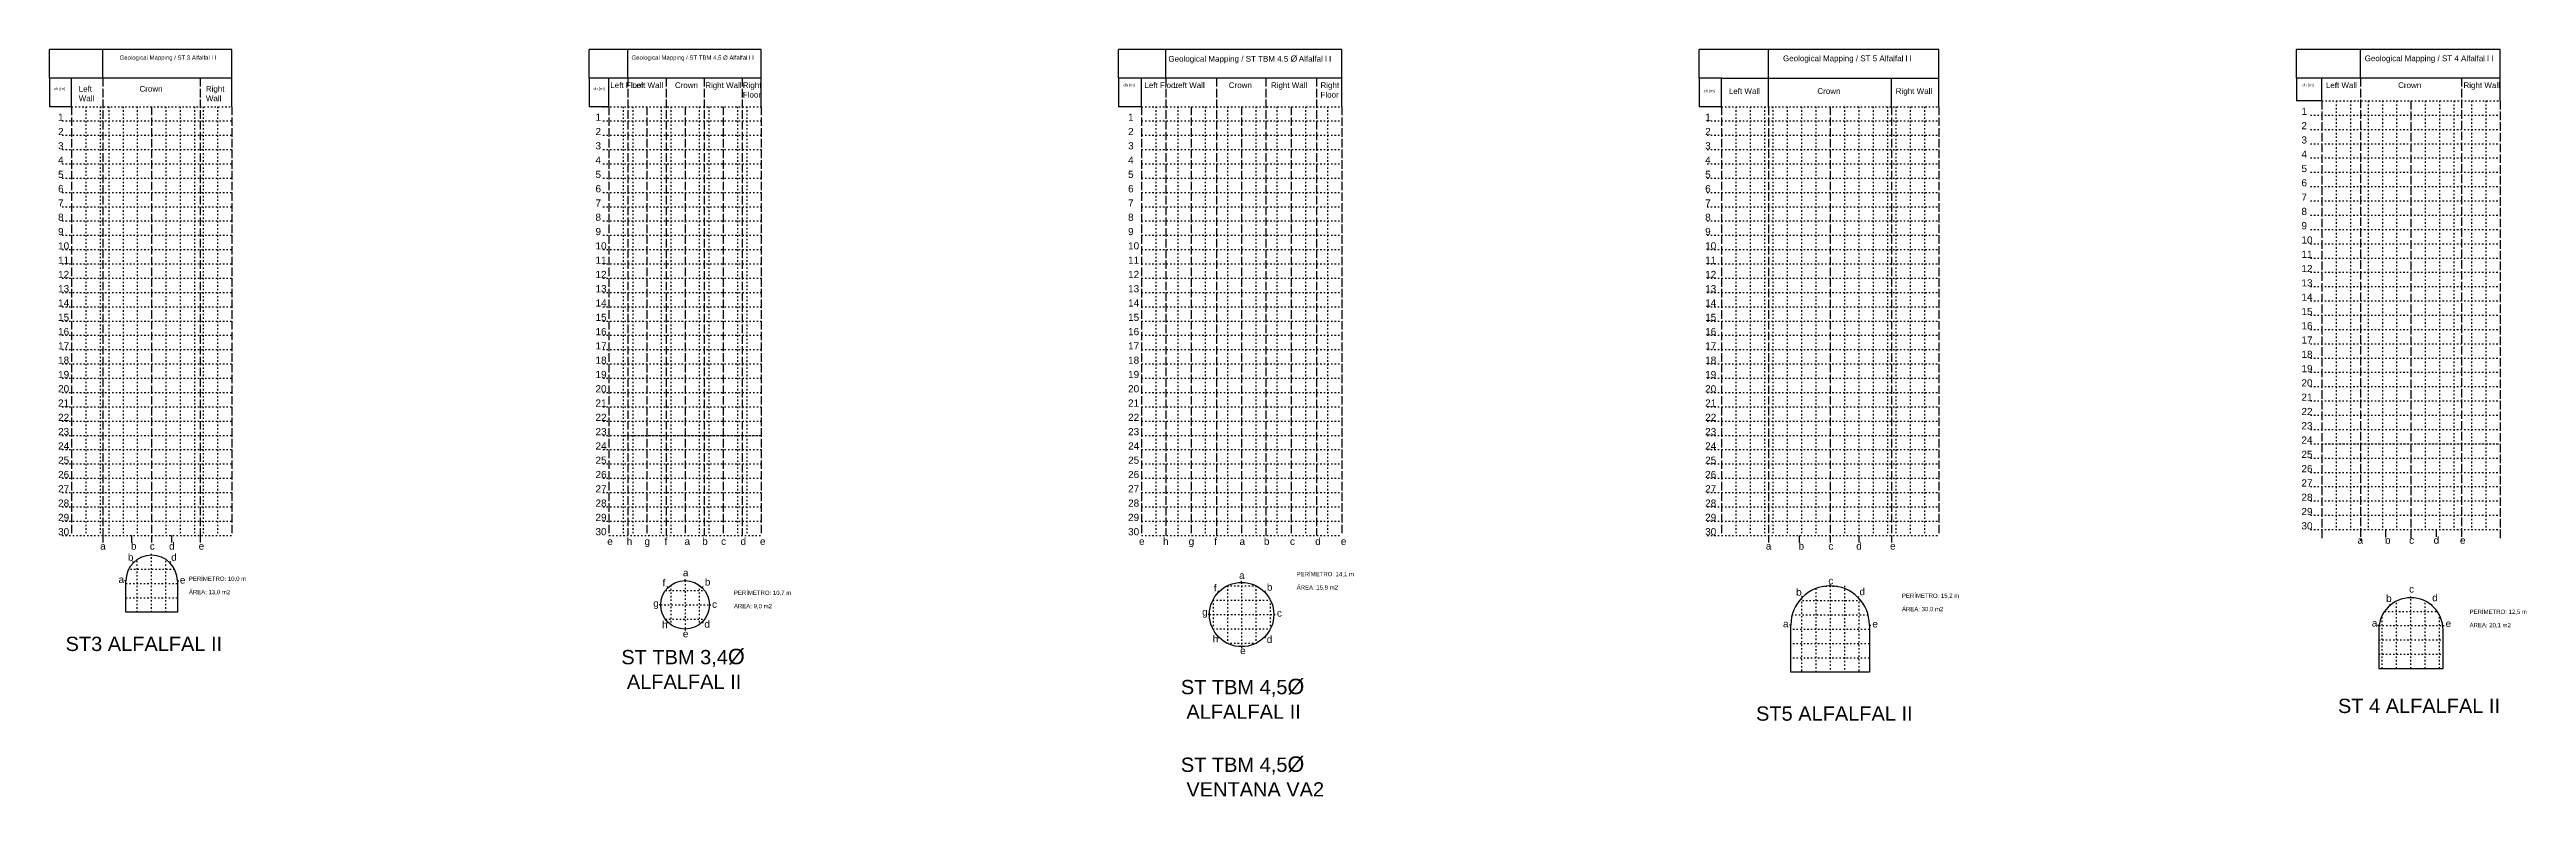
# Model space of a CAD drawing. Header units: millimetres. Extents: x 1328 to 4007, y 1259 to 3007.
# Drawn here: x 1644.6 to 1817.8, y 1454.9 to 1507.1 of the extents above; entities that cross this region are included whole.
import ezdxf

# ---------------------------------------------------------------- set-up
doc = ezdxf.new("R2010")
doc.units = ezdxf.units.MM
doc.linetypes.add('ACAD_ISO02W100', pattern=[15, 12, -3])
doc.linetypes.add('ACAD_ISO07W100', pattern=[3, 0, -3])
doc.styles.get("Standard").update_dxf_attribs({"font": 'arial.ttf'})

msp = doc.modelspace()

# ---------------------------------------------------------------- texts
at = {"ltscale": 0.5, "attachment_point": 1}
for s, width, heights, insert, char_height in [('Geological Mapping / ST 3 Alfalfal l I', 9.173680556588124, [0], (1649.501183715009, 1506.723219716411), 0.3), ('Geological Mapping / ST TBM 4.5 Ø{\\fMS Shell Dlg 2|b0|i0|c0|p0; }Alfalfal l I', 11.59853760696615, [0.8739987170654062], (1685.29946338471, 1506.723219716411), 0.3), ('Geological Mapping / ST TBM 4.5 {\\H1.0833x;Ø\\fMS Shell Dlg 2|b0|i0|c0|p0;\\H0.65385x; }Alfalfal l I', 11.59853760696615, [0.8739987170654062], (1722.841931972116, 1506.723219716411), 0.4), ('Geological Mapping / ST 5 Alfalfal l I', 9.173680556588124, [0], (1765.817951398661, 1506.723219716411), 0.4), ('Geological Mapping / ST 4 Alfalfal l I', 9.173680556588124, [0], (1806.489157601419, 1506.723219716411), 0.4), ('ch (m)', 0.8577753997960826, [0], (1644.907690864822, 1504.502391093323), 0.2), ('Left Wall', 1.898613381332325, [0], (1646.646052650194, 1504.591728705833), 0.4), ('Crown', 2.719535062044088, [0], (1650.89579111115, 1504.591728705833), 0.4), ('Right Wall', 2.384465168945098, [0], (1655.535447235172, 1504.591728705833), 0.4), ('ch (m)', 0.8577753997960826, [0], (1682.643011696888, 1504.502391093323), 0.2), ('Left Floor', 2.268703128520428, [0], (1683.814020239944, 1504.844292198447), 0.4), ('Left Wall', 2.719535062044088, [0], (1685.333170179306, 1504.844292198447), 0.4), ('Crown', 2.719535062044088, [0], (1688.335401583246, 1504.844292198447), 0.4), ('Right Wall', 2.719535062044088, [0], (1690.455841297711, 1504.844292198447), 0.4), ('Right Floor', 2.303386593717732, [0], (1693.082859138546, 1504.844292198447), 0.4), ('ch (m)', 0.8577753997960826, [0], (1719.704811464336, 1504.758980859106), 0.2), ('Left Floor', 2.268703128520428, [0], (1721.162550100941, 1504.844292198447), 0.4), ('Left Wall', 2.719535062044088, [0], (1723.208095541697, 1504.844292198447), 0.4), ('Crown', 2.719535062044088, [0], (1727.063931462874, 1504.844292198447), 0.4), ('Right Wall', 2.719535062044088, [0], (1730.009524276214, 1504.844292198447), 0.4), ('Right Floor', 2.303386593717732, [0], (1733.475929777446, 1504.844292198447), 0.4), ('ch (m)', 0.8577753997960826, [0], (1760.268585736666, 1504.348580859104), 0.2), ('Left Wall', 2.719535062044088, [0], (1762.03006281166, 1504.433892198445), 0.4), ('Crown', 2.719535062044088, [0], (1768.220657460411, 1504.433892198445), 0.4), ('Right Wall', 2.719535062044088, [0], (1773.700910773954, 1504.433892198445), 0.4), ('ch (m)', 0.8577753997960826, [0], (1802.143387684471, 1504.758980859106), 0.2), ('Left Wall', 2.719535062044088, [0], (1803.776595011337, 1504.844292198447), 0.4), ('Crown', 2.719535062044088, [0], (1808.831868613152, 1504.844292198447), 0.4), ('Right Wall', 2.719535062044088, [0], (1813.400488101006, 1504.844292198447), 0.4), ('2', 0.8577753997960826, [0], (1645.201143779245, 1501.652271307141), 0.5), ('1', 0.8577753997960826, [0], (1645.201143779245, 1502.652271307141), 0.5), ('2', 0.8577753997960826, [0], (1682.780121641431, 1501.652271307141), 0.5), ('1', 0.8577753997960826, [0], (1682.780121641431, 1502.652271307141), 0.5), ('2', 0.8577753997960826, [0], (1720.021372904206, 1501.652271307141), 0.5), ('1', 0.8577753997960826, [0], (1720.021372904206, 1502.652271307141), 0.5), ('2', 0.8577753997960826, [0], (1760.37164676543, 1501.652271307141), 0.5), ('1', 0.8577753997960826, [0], (1760.37164676543, 1502.652271307141), 0.5), ('2', 0.8577753997960826, [0], (1802.068152500554, 1502.062671307141), 0.5), ('1', 0.8577753997960826, [0], (1802.068152500554, 1503.062671307141), 0.5), ('3', 0.8577753997960826, [0], (1645.201143779245, 1500.652271307141), 0.5), ('3', 0.8577753997960826, [0], (1682.780121641431, 1500.652271307141), 0.5), ('3', 0.8577753997960826, [0], (1720.021372904206, 1500.652271307141), 0.5), ('3', 0.8577753997960826, [0], (1760.37164676543, 1500.652271307141), 0.5), ('4', 0.8577753997960826, [0], (1802.068152500554, 1500.062671307141), 0.5), ('3', 0.8577753997960826, [0], (1802.068152500554, 1501.062671307141), 0.5), ('4', 0.8577753997960826, [0], (1645.201143779245, 1499.652271307141), 0.5), ('5', 0.8577753997960826, [0], (1645.201143779245, 1498.652271307141), 0.5), ('4', 0.8577753997960826, [0], (1682.780121641431, 1499.652271307141), 0.5), ('5', 0.8577753997960826, [0], (1682.780121641431, 1498.652271307141), 0.5), ('4', 0.8577753997960826, [0], (1720.021372904206, 1499.652271307141), 0.5), ('5', 0.8577753997960826, [0], (1720.021372904206, 1498.652271307141), 0.5), ('4', 0.8577753997960826, [0], (1760.37164676543, 1499.652271307141), 0.5), ('5', 0.8577753997960826, [0], (1760.37164676543, 1498.652271307141), 0.5), ('5', 0.8577753997960826, [0], (1802.068152500554, 1499.062671307141), 0.5), ('6', 0.8577753997960826, [0], (1645.201143779245, 1497.652271307141), 0.5), ('7', 0.8577753997960826, [0], (1645.201143779245, 1496.652271307141), 0.5), ('6', 0.8577753997960826, [0], (1682.780121641431, 1497.652271307141), 0.5), ('7', 0.8577753997960826, [0], (1682.780121641431, 1496.652271307141), 0.5), ('6', 0.8577753997960826, [0], (1720.021372904206, 1497.652271307141), 0.5), ('7', 0.8577753997960826, [0], (1720.021372904206, 1496.652271307141), 0.5), ('6', 0.8577753997960826, [0], (1760.37164676543, 1497.652271307141), 0.5), ('7', 0.8577753997960826, [0], (1760.37164676543, 1496.652271307141), 0.5), ('6', 0.8577753997960826, [0], (1802.068152500554, 1498.062671307141), 0.5), ('7', 0.8577753997960826, [0], (1802.068152500554, 1497.062671307141), 0.5), ('8', 0.8577753997960826, [0], (1645.201143779245, 1495.652271307141), 0.5), ('8', 0.8577753997960826, [0], (1682.780121641431, 1495.652271307141), 0.5), ('8', 0.8577753997960826, [0], (1720.021372904206, 1495.652271307141), 0.5), ('8', 0.8577753997960826, [0], (1760.37164676543, 1495.652271307141), 0.5), ('8', 0.8577753997960826, [0], (1802.068152500554, 1496.062671307141), 0.5), ('9', 0.8577753997960826, [0], (1802.068152500554, 1495.062671307141), 0.5), ('9', 0.8577753997960826, [0], (1645.201143779245, 1494.652271307141), 0.5), ('10', 0.8577753997960826, [0], (1645.201143779245, 1493.652271307141), 0.5), ('9', 0.8577753997960826, [0], (1682.780121641431, 1494.652271307141), 0.5), ('10', 0.8577753997960826, [0], (1682.780121641431, 1493.652271307141), 0.5), ('9', 0.8577753997960826, [0], (1720.021372904206, 1494.652271307141), 0.5), ('10', 0.8577753997960826, [0], (1720.021372904206, 1493.652271307141), 0.5), ('9', 0.8577753997960826, [0], (1760.37164676543, 1494.652271307141), 0.5), ('10', 0.8577753997960826, [0], (1760.37164676543, 1493.652271307141), 0.5), ('10', 0.8577753997960826, [0], (1802.068152500554, 1494.062671307141), 0.5), ('11', 0.8577753997960826, [0], (1802.068152500554, 1493.062671307141), 0.5), ('11', 0.8577753997960826, [0], (1645.201143779245, 1492.652271307141), 0.5), ('12', 0.8577753997960826, [0], (1645.201143779245, 1491.652271307141), 0.5), ('11', 0.8577753997960826, [0], (1682.780121641431, 1492.652271307141), 0.5), ('12', 0.8577753997960826, [0], (1682.780121641431, 1491.652271307141), 0.5), ('11', 0.8577753997960826, [0], (1720.021372904206, 1492.652271307141), 0.5), ('12', 0.8577753997960826, [0], (1720.021372904206, 1491.652271307141), 0.5), ('11', 0.8577753997960826, [0], (1760.37164676543, 1492.652271307141), 0.5), ('12', 0.8577753997960826, [0], (1760.37164676543, 1491.652271307141), 0.5), ('12', 0.8577753997960826, [0], (1802.068152500554, 1492.062671307141), 0.5), ('13', 0.8577753997960826, [0], (1645.201143779245, 1490.652271307141), 0.5), ('14', 0.8577753997960826, [0], (1645.201143779245, 1489.652271307141), 0.5), ('13', 0.8577753997960826, [0], (1682.780121641431, 1490.652271307141), 0.5), ('14', 0.8577753997960826, [0], (1682.780121641431, 1489.652271307141), 0.5), ('13', 0.8577753997960826, [0], (1720.021372904206, 1490.652271307141), 0.5), ('14', 0.8577753997960826, [0], (1720.021372904206, 1489.652271307141), 0.5), ('13', 0.8577753997960826, [0], (1760.37164676543, 1490.652271307141), 0.5), ('14', 0.8577753997960826, [0], (1760.37164676543, 1489.652271307141), 0.5), ('13', 0.8577753997960826, [0], (1802.068152500554, 1491.062671307141), 0.5), ('14', 0.8577753997960826, [0], (1802.068152500554, 1490.062671307141), 0.5), ('15', 0.8577753997960826, [0], (1645.201143779245, 1488.652271307141), 0.5), ('15', 0.8577753997960826, [0], (1682.780121641431, 1488.652271307141), 0.5), ('15', 0.8577753997960826, [0], (1720.021372904206, 1488.652271307141), 0.5), ('15', 0.8577753997960826, [0], (1760.37164676543, 1488.652271307141), 0.5), ('15', 0.8577753997960826, [0], (1802.068152500554, 1489.062671307141), 0.5), ('16', 0.8577753997960826, [0], (1802.068152500554, 1488.062671307141), 0.5), ('16', 0.8577753997960826, [0], (1645.201143779245, 1487.652271307141), 0.5), ('17', 0.8577753997960826, [0], (1645.201143779245, 1486.652271307141), 0.5), ('16', 0.8577753997960826, [0], (1682.780121641431, 1487.652271307141), 0.5), ('17', 0.8577753997960826, [0], (1682.780121641431, 1486.652271307141), 0.5), ('16', 0.8577753997960826, [0], (1720.021372904206, 1487.652271307141), 0.5), ('17', 0.8577753997960826, [0], (1720.021372904206, 1486.652271307141), 0.5), ('16', 0.8577753997960826, [0], (1760.37164676543, 1487.652271307141), 0.5), ('17', 0.8577753997960826, [0], (1760.37164676543, 1486.652271307141), 0.5), ('17', 0.8577753997960826, [0], (1802.068152500554, 1487.062671307141), 0.5), ('18', 0.8577753997960826, [0], (1802.068152500554, 1486.062671307141), 0.5), ('18', 0.8577753997960826, [0], (1645.201143779245, 1485.652271307141), 0.5), ('19', 0.8577753997960826, [0], (1645.201143779245, 1484.652271307141), 0.5), ('18', 0.8577753997960826, [0], (1682.780121641431, 1485.652271307141), 0.5), ('19', 0.8577753997960826, [0], (1682.780121641431, 1484.652271307141), 0.5), ('18', 0.8577753997960826, [0], (1720.021372904206, 1485.652271307141), 0.5), ('19', 0.8577753997960826, [0], (1720.021372904206, 1484.652271307141), 0.5), ('18', 0.8577753997960826, [0], (1760.37164676543, 1485.652271307141), 0.5), ('19', 0.8577753997960826, [0], (1760.37164676543, 1484.652271307141), 0.5), ('19', 0.8577753997960826, [0], (1802.068152500554, 1485.062671307141), 0.5), ('20', 0.8577753997960826, [0], (1645.201143779245, 1483.652271307141), 0.5), ('21', 0.8577753997960826, [0], (1645.201143779245, 1482.652271307141), 0.5), ('20', 0.8577753997960826, [0], (1682.780121641431, 1483.652271307141), 0.5), ('21', 0.8577753997960826, [0], (1682.780121641431, 1482.652271307141), 0.5), ('20', 0.8577753997960826, [0], (1720.021372904206, 1483.652271307141), 0.5), ('21', 0.8577753997960826, [0], (1720.021372904206, 1482.652271307141), 0.5), ('20', 0.8577753997960826, [0], (1760.37164676543, 1483.652271307141), 0.5), ('21', 0.8577753997960826, [0], (1760.37164676543, 1482.652271307141), 0.5), ('20', 0.8577753997960826, [0], (1802.068152500554, 1484.062671307141), 0.5), ('21', 0.8577753997960826, [0], (1802.068152500554, 1483.062671307141), 0.5), ('22', 0.8577753997960826, [0], (1645.201143779245, 1481.652271307141), 0.5), ('22', 0.8577753997960826, [0], (1682.780121641431, 1481.652271307141), 0.5), ('22', 0.8577753997960826, [0], (1720.021372904206, 1481.652271307141), 0.5), ('22', 0.8577753997960826, [0], (1760.37164676543, 1481.652271307141), 0.5), ('22', 0.8577753997960826, [0], (1802.068152500554, 1482.062671307141), 0.5), ('23', 0.8577753997960826, [0], (1802.068152500554, 1481.062671307141), 0.5), ('23', 0.8577753997960826, [0], (1645.201143779245, 1480.652271307141), 0.5), ('24', 0.8577753997960826, [0], (1645.201143779245, 1479.652271307141), 0.5), ('23', 0.8577753997960826, [0], (1682.780121641431, 1480.652271307141), 0.5), ('24', 0.8577753997960826, [0], (1682.780121641431, 1479.652271307141), 0.5), ('23', 0.8577753997960826, [0], (1720.021372904206, 1480.652271307141), 0.5), ('24', 0.8577753997960826, [0], (1720.021372904206, 1479.652271307141), 0.5), ('23', 0.8577753997960826, [0], (1760.37164676543, 1480.652271307141), 0.5), ('24', 0.8577753997960826, [0], (1760.37164676543, 1479.652271307141), 0.5), ('24', 0.8577753997960826, [0], (1802.068152500554, 1480.062671307141), 0.5), ('25', 0.8577753997960826, [0], (1645.201143779245, 1478.652271307141), 0.5), ('26', 0.8577753997960826, [0], (1645.201143779245, 1477.652271307141), 0.5), ('25', 0.8577753997960826, [0], (1682.780121641431, 1478.652271307141), 0.5), ('26', 0.8577753997960826, [0], (1682.780121641431, 1477.652271307141), 0.5), ('25', 0.8577753997960826, [0], (1720.021372904206, 1478.652271307141), 0.5), ('26', 0.8577753997960826, [0], (1720.021372904206, 1477.652271307141), 0.5), ('25', 0.8577753997960826, [0], (1760.37164676543, 1478.652271307141), 0.5), ('26', 0.8577753997960826, [0], (1760.37164676543, 1477.652271307141), 0.5), ('25', 0.8577753997960826, [0], (1802.068152500554, 1479.062671307141), 0.5), ('26', 0.8577753997960826, [0], (1802.068152500554, 1478.062671307141), 0.5), ('27', 0.8577753997960826, [0], (1645.201143779245, 1476.652271307141), 0.5), ('28', 0.8577753997960826, [0], (1645.201143779245, 1475.652271307141), 0.5), ('27', 0.8577753997960826, [0], (1682.780121641431, 1476.652271307141), 0.5), ('28', 0.8577753997960826, [0], (1682.780121641431, 1475.652271307141), 0.5), ('27', 0.8577753997960826, [0], (1720.021372904206, 1476.652271307141), 0.5), ('28', 0.8577753997960826, [0], (1720.021372904206, 1475.652271307141), 0.5), ('27', 0.8577753997960826, [0], (1760.37164676543, 1476.652271307141), 0.5), ('28', 0.8577753997960826, [0], (1760.37164676543, 1475.652271307141), 0.5), ('27', 0.8577753997960826, [0], (1802.068152500554, 1477.062671307141), 0.5), ('28', 0.8577753997960826, [0], (1802.068152500554, 1476.062671307141), 0.5), ('29', 0.8577753997960826, [0], (1645.201143779245, 1474.652271307141), 0.5), ('29', 0.8577753997960826, [0], (1682.780121641431, 1474.652271307141), 0.5), ('29', 0.8577753997960826, [0], (1720.021372904206, 1474.652271307141), 0.5), ('29', 0.8577753997960826, [0], (1760.37164676543, 1474.652271307141), 0.5), ('30', 0.8577753997960826, [0], (1802.068152500554, 1474.062671307141), 0.5), ('29', 0.8577753997960826, [0], (1802.068152500554, 1475.062671307141), 0.5), ('30', 0.8577753997960826, [0], (1645.201143779245, 1473.652271307141), 0.5), ('a', 0.8577753997960826, [0], (1648.144432570552, 1472.64509108319), 0.5), ('b', 0.8577753997960826, [0], (1650.299128129439, 1472.64509108319), 0.5), ('c', 0.8577753997960826, [0], (1651.618201364269, 1472.64509108319), 0.5), ('d', 0.8577753997960826, [0], (1652.963047978567, 1472.64509108319), 0.5), ('e', 0.8577753997960826, [0], (1655.033211344898, 1472.64509108319), 0.5), ('30', 0.8577753997960826, [0], (1682.780121641431, 1473.652271307141), 0.5), ('e', 0.8577753997960826, [0], (1683.603097296026, 1472.976642287882), 0.5), ('h', 0.8577753997960826, [0], (1684.962117270625, 1472.976642287882), 0.5), ('g', 0.8577753997960826, [0], (1686.204649312983, 1472.976642287882), 0.5), ('f', 0.8577753997960826, [0], (1687.602504499888, 1472.976642287882), 0.5), ('a', 0.8577753997960826, [0], (1689.000350834457, 1472.976642287882), 0.5), ('b', 0.8577753997960826, [0], (1690.242882876814, 1472.976642287882), 0.5), ('c', 0.8577753997960826, [0], (1691.563076491447, 1472.976642287882), 0.5), ('d', 0.8577753997960826, [0], (1692.922105318385, 1472.976642287882), 0.5), ('e', 0.8577753997960826, [0], (1694.281125292985, 1472.976642287882), 0.5), ('30', 0.8577753997960826, [0], (1720.021372904206, 1473.652271307141), 0.5), ('e', 0.8577753997960826, [0], (1720.787950050612, 1472.976642287882), 0.5), ('h', 0.8577753997960826, [0], (1722.463396891843, 1472.976642287882), 0.5), ('g', 0.8577753997960826, [0], (1724.256420503046, 1472.976642287882), 0.5), ('f', 0.8577753997960826, [0], (1726.049452966585, 1472.976642287882), 0.5), ('a', 0.8577753997960826, [0], (1727.813077959125, 1472.976642287882), 0.5), ('b', 0.8577753997960826, [0], (1729.517923419019, 1472.976642287882), 0.5), ('c', 0.8577753997960826, [0], (1731.340345648882, 1472.976642287882), 0.5), ('d', 0.8577753997960826, [0], (1733.10397064142, 1472.976642287882), 0.5), ('e', 0.8577753997960826, [0], (1734.896994252623, 1472.976642287882), 0.5), ('30', 0.8577753997960826, [0], (1760.37164676543, 1473.652271307141), 0.5), ('a', 0.8577753997960826, [0], (1764.61430992535, 1472.64509108319), 0.5), ('b', 0.8577753997960826, [0], (1766.909005484237, 1472.64509108319), 0.5), ('c', 0.8577753997960826, [0], (1768.988078719066, 1472.64509108319), 0.5), ('d', 0.8577753997960826, [0], (1770.932925333365, 1472.64509108319), 0.5), ('e', 0.8577753997960826, [0], (1773.303088699696, 1472.64509108319), 0.5), ('a', 0.8577753997960826, [0], (1805.99251794477, 1473.05549108319), 0.5), ('b', 0.8577753997960826, [0], (1807.907213503658, 1473.05549108319), 0.5), ('c', 0.8577753997960826, [0], (1809.596286738487, 1473.05549108319), 0.5), ('d', 0.8577753997960826, [0], (1811.311133352785, 1473.05549108319), 0.5), ('e', 0.8577753997960826, [0], (1813.151296719116, 1473.05549108319), 0.5), ('b', 0.8577753997960826, [0], (1650.086727772131, 1471.862777331156), 0.5), ('d', 0.8577753997960826, [0], (1653.109070424879, 1471.862777331156), 0.5), ('a', 0.8577753997960826, [0], (1688.888762489344, 1470.78460090744), 0.5), ('a', 0.8577753997960826, [0], (1727.781134149324, 1470.599677769695), 0.5), ('PERÍMETRO: 14,1 m ', 4.141139605237186, [0], (1731.813853661783, 1470.583114380661), 0.3), ('a', 0.8577753997960826, [0], (1649.432065507184, 1470.311405049829), 0.5), ('e', 0.8577753997960826, [0], (1653.719027243867, 1470.271628426879), 0.5), ('ÁREA: 13,0 m2 ', 4.141139605237186, [0], (1654.3483233211, 1469.325379973008), 0.3), ('PERÍMETRO: 10,0 m ', 4.141139605237186, [0], (1654.3483233211, 1470.257222131652), 0.3), ('f', 0.8577753997960826, [0], (1687.472319590238, 1470.078689090777), 0.5), ('b', 0.8577753997960826, [0], (1690.42885748008, 1470.13441945151), 0.5), ('PERÍMETRO: 10,7 m ', 4.141139605237186, [0], (1692.463397688095, 1469.275152538079), 0.3), ('f', 0.8577753997960826, [0], (1726.017509156786, 1469.7222733137), 0.5), ('b', 0.8577753997960826, [0], (1729.725540266951, 1469.770134527049), 0.5), ('ÁREA: 15,9 m2 ', 4.141139605237186, [0], (1731.813853661783, 1469.651272222017), 0.3), ('b', 0.8577753997960826, [0], (1766.73506131747, 1469.421088619286), 0.5), ('c', 0.8577753997960826, [0], (1768.988078719066, 1470.217885318823), 0.5), ('d', 0.8577753997960826, [0], (1771.164844917131, 1469.459700389329), 0.5), ('PERÍMETRO: 15,2 m ', 4.141139605237186, [0], (1774.137807143185, 1469.071142609904), 0.3), ('b', 0.8577753997960826, [0], (1807.989375204018, 1468.985089699458), 0.5), ('c', 0.8577753997960826, [0], (1809.596286738487, 1469.642375419599), 0.5), ('d', 0.8577753997960826, [0], (1811.212551853389, 1469.034327557152), 0.5), ('g', 0.8577753997960826, [0], (1686.818371774282, 1468.648286236155), 0.5), ('h', 0.8577753997960826, [0], (1687.435603680361, 1467.143581102658), 0.5), ('d', 0.8577753997960826, [0], (1690.392820257152, 1467.182479650828), 0.5), ('c', 0.8577753997960826, [0], (1690.930757465609, 1468.573980305703), 0.5), ('ÁREA: 9,0 m2 ', 4.141139605237186, [0], (1692.463397688095, 1468.343310379435), 0.3), ('g', 0.8577753997960826, [0], (1725.198700186955, 1468.031279352841), 0.5), ('c', 0.8577753997960826, [0], (1730.430000816887, 1467.958779196278), 0.5), ('a', 0.8577753997960826, [0], (1765.816834018206, 1467.213358771829), 0.5), ('e', 0.8577753997960826, [0], (1772.066139463525, 1467.200973918616), 0.5), ('ÁREA: 30,0 m2 ', 4.141139605237186, [0], (1774.137807143185, 1468.139300451261), 0.3), ('a', 0.8577753997960826, [0], (1806.98519984116, 1467.262504246509), 0.5), ('e', 0.8577753997960826, [0], (1812.151306544401, 1467.229676573662), 0.5), ('ÁREA: 20,1 m2 ', 4.141139605237186, [0], (1813.825294496543, 1467.013953950068), 0.3), ('PERÍMETRO: 12,5 m ', 4.141139605237186, [0], (1813.825294496543, 1467.945796108711), 0.3), ('ST3 ALFALFAL II', 10.82975949751381, [0], (1645.728353458454, 1466.05150735777), 1), ('ST TBM 3,4{\\H1.0833x;Ø\\fMS Shell Dlg 2|b0|i0|c0|p0;\\H0.65385x;\\P} ALFALFAL II', 9.336670844913897, [0], (1684.588389364859, 1465.208664091635), 1), ('e', 0.8577753997960826, [0], (1688.887808050943, 1466.511975216447), 0.5), ('h', 0.8577753997960826, [0], (1725.945039255054, 1466.148851493317), 0.5), ('d', 0.8577753997960826, [0], (1729.718076310356, 1466.116809242263), 0.5), ('e', 0.8577753997960826, [0], (1727.853850001703, 1465.335258336877), 0.5), ('ST TBM 4,5{\\H1.0833x;Ø\\fMS Shell Dlg 2|b0|i0|c0|p0;\\H0.65385x;\\P} ALFALFAL II', 9.336670844913897, [0], (1723.713428750819, 1463.111871576685), 1), ('ST5 ALFALFAL II', 10.82975949751381, [0], (1763.933541501278, 1461.176673376153), 1), ('ST 4 ALFALFAL II', 11.30524621516633, [0], (1804.620650024784, 1461.711687158219), 1), ('ST TBM 4,5{\\H1.0833x;Ø\\fMS Shell Dlg 2|b0|i0|c0|p0;\\H0.65385x;\\P} VENTANA VA2', 11.02100677251474, [0], (1723.713428750819, 1457.677321149886), 1)]:
    msp.add_mtext_dynamic_manual_height_columns(s, width=width, gutter_width=12.5, heights=heights, dxfattribs=dict(at, insert=insert, char_height=char_height))

# ---------------------------------------------------------------- linework, layer by layer
at = {"ltscale": 0.5}
for p, q in [((1657.342884236662, 1507.14173138624), (1644.605583305718, 1507.14173138624)), ((1644.605583305718, 1505.14173138624), (1644.605583305718, 1507.14173138624)), ((1648.342884236663, 1505.14173138624), (1648.342884236663, 1507.14173138624)), ((1657.342884236662, 1505.14173138624), (1657.342884236662, 1507.14173138624)), ((1694.361862098849, 1507.14173138624), (1682.342884236663, 1507.14173138624)), ((1682.342884236663, 1505.14173138624), (1682.342884236663, 1507.141731386241)), ((1685.051862098849, 1505.14173138624), (1685.051862098849, 1507.141731386241)), ((1694.361862098849, 1505.14173138624), (1694.361862098849, 1507.14173138624)), ((1734.963113361624, 1507.14173138624), (1719.361862098849, 1507.14173138624)), ((1719.361862098849, 1505.14173138624), (1719.361862098849, 1507.14173138624)), ((1722.653113361624, 1505.14173138624), (1722.653113361624, 1507.14173138624)), ((1734.963113361624, 1505.14173138624), (1734.963113361624, 1507.14173138624)), ((1776.712761591461, 1507.14173138624), (1759.963113361624, 1507.141731386241)), ((1759.963113361624, 1505.14173138624), (1759.963113361624, 1507.14173138624)), ((1764.81276159146, 1505.141731386241), (1764.812761591461, 1507.141731386241)), ((1776.712761591461, 1505.14173138624), (1776.712761591461, 1507.14173138624)), ((1815.960969610881, 1507.14173138624), (1801.712761591461, 1507.14173138624)), ((1801.712761591461, 1505.14173138624), (1801.71276159146, 1507.14173138624)), ((1806.190969610881, 1505.14173138624), (1806.190969610881, 1507.14173138624)), ((1815.960969610881, 1505.14173138624), (1815.960969610881, 1507.14173138624)), ((1646.142884236662, 1505.14173138624), (1644.605583305718, 1505.14173138624)), ((1644.605583305718, 1505.14173138624), (1644.605583305718, 1503.14173138624)), ((1657.342884236662, 1505.14173138624), (1646.142884236662, 1505.14173138624)), ((1646.142884236663, 1503.14173138624), (1646.142884236662, 1505.14173138624)), ((1657.342884236662, 1503.14173138624), (1657.342884236662, 1505.14173138624)), ((1683.721862098849, 1505.14173138624), (1682.342884236663, 1505.14173138624)), ((1682.342884236663, 1505.14173138624), (1682.342884236663, 1503.14173138624)), ((1694.361862098849, 1505.14173138624), (1683.721862098849, 1505.14173138624)), ((1683.721862098849, 1503.14173138624), (1683.721862098849, 1505.14173138624)), ((1694.361862098849, 1503.14173138624), (1694.361862098849, 1505.14173138624)), ((1720.963113361624, 1505.14173138624), (1719.361862098849, 1505.14173138624)), ((1719.361862098849, 1505.14173138624), (1719.361862098849, 1503.14173138624)), ((1734.963113361624, 1505.14173138624), (1720.963113361624, 1505.14173138624)), ((1720.963113361624, 1503.14173138624), (1720.963113361624, 1505.14173138624)), ((1734.963113361624, 1503.14173138624), (1734.963113361624, 1505.14173138624)), ((1761.51276159146, 1505.14173138624), (1759.963113361624, 1505.14173138624)), ((1759.963113361624, 1505.14173138624), (1759.963113361624, 1503.14173138624)), ((1761.51276159146, 1503.14173138624), (1761.51276159146, 1505.14173138624)), ((1761.51276159146, 1505.14173138624), (1776.712761591461, 1505.14173138624)), ((1764.81276159146, 1503.14173138624), (1764.81276159146, 1505.141731386241)), ((1773.41276159146, 1503.14173138624), (1773.41276159146, 1505.141731386241)), ((1776.71276159146, 1503.14173138624), (1776.712761591461, 1505.14173138624)), ((1803.490969610881, 1505.14173138624), (1801.712761591461, 1505.14173138624)), ((1801.712761591461, 1505.14173138624), (1801.712761591461, 1503.55213138624)), ((1815.960969610881, 1505.14173138624), (1803.490969610881, 1505.14173138624)), ((1803.490969610881, 1503.55213138624), (1803.490969610881, 1505.14173138624)), ((1815.960969610881, 1503.55213138624), (1815.960969610881, 1505.14173138624)), ((1803.490969610881, 1503.55213138624), (1801.712761591461, 1503.55213138624)), ((1646.142884236663, 1503.14173138624), (1644.605583305718, 1503.14173138624)), ((1683.721862098849, 1503.14173138624), (1682.342884236662, 1503.14173138624)), ((1720.963113361624, 1503.14173138624), (1719.361862098849, 1503.14173138624)), ((1761.51276159146, 1503.14173138624), (1759.963113361624, 1503.14173138624)), ((1648.342884236663, 1473.14173138624), (1648.342884236663, 1472.64173138624)), ((1650.342884236662, 1473.14173138624), (1650.342884236662, 1472.64173138624)), ((1651.742884236663, 1473.14173138624), (1651.742884236663, 1472.64173138624)), ((1653.142884236663, 1473.14173138624), (1653.142884236663, 1472.64173138624)), ((1655.142884236662, 1473.14173138624), (1655.142884236662, 1472.64173138624)), ((1764.81276159146, 1473.14173138624), (1764.81276159146, 1472.64173138624)), ((1766.95276159146, 1473.14173138624), (1766.95276159146, 1472.64173138624)), ((1769.11276159146, 1473.14173138624), (1769.11276159146, 1472.64173138624)), ((1771.11276159146, 1473.14173138624), (1771.11276159146, 1472.64173138624)), ((1773.41276159146, 1473.14173138624), (1773.41276159146, 1472.64173138624)), ((1806.190969610881, 1473.55213138624), (1806.190969610881, 1473.05213138624)), ((1807.950969610881, 1473.55213138624), (1807.950969610881, 1473.05213138624)), ((1809.720969610881, 1473.55213138624), (1809.720969610881, 1473.05213138624)), ((1811.490969610881, 1473.55213138624), (1811.490969610881, 1473.05213138624)), ((1813.260969610881, 1473.55213138624), (1813.260969610881, 1473.05213138624)), ((1650.477714065019, 1471.238821130876), (1650.407426833261, 1471.309952734624)), ((1651.742884236663, 1471.758452263407), (1651.742884236663, 1471.858452263406)), ((1653.008054408306, 1471.238821130876), (1653.078341640064, 1471.309952734624)), ((1649.942884236663, 1469.958452263407), (1649.842884236663, 1469.958452263407)), ((1653.542884236663, 1469.958452263407), (1653.642884236662, 1469.958452263407)), ((1687.8417117212, 1469.484888882373), (1687.771084513676, 1469.555682932669)), ((1689.041862098849, 1469.980879301419), (1689.041862098849, 1470.080879301418)), ((1689.041862098849, 1469.980879301419), (1689.041862098849, 1470.080879301418)), ((1690.242012476498, 1469.484888882373), (1690.312639684022, 1469.555682932669)), ((1726.374409207148, 1469.199076446961), (1726.303800133615, 1469.269888583879)), ((1727.963113361624, 1469.855803366303), (1727.963113361624, 1469.955803366303)), ((1727.963113361624, 1469.855803366303), (1727.963113361624, 1469.955803366303)), ((1729.5518175161, 1469.199076446961), (1729.622426589633, 1469.269888583879)), ((1767.189665963418, 1468.825457446951), (1767.119053365865, 1468.896266069778)), ((1769.11276159146, 1469.609699779942), (1769.11276159146, 1469.709699779942)), ((1771.059325431208, 1468.802221135754), (1771.130109570835, 1468.872858275965)), ((1809.720969610881, 1468.776405243869), (1809.720969610881, 1468.876405243868)), ((1687.341862098849, 1468.280879301419), (1687.241862098849, 1468.280879301419)), ((1687.8417117212, 1467.076869720464), (1687.771084513676, 1467.006075670168)), ((1690.242012476498, 1467.076869720464), (1690.312639684022, 1467.006075670168)), ((1690.741862098849, 1468.280879301419), (1690.841862098849, 1468.280879301419)), ((1725.713113361624, 1467.605803366303), (1725.613113361624, 1467.605803366303)), ((1725.713113361624, 1467.605803366303), (1725.613113361624, 1467.605803366303)), ((1730.213113361624, 1467.605803366303), (1730.313113361624, 1467.605803366303)), ((1808.295840189826, 1468.267527334144), (1808.225702828613, 1468.338806717994)), ((1811.146099031936, 1468.267527334144), (1811.216236393149, 1468.338806717994)), ((1689.041862098849, 1466.580879301418), (1689.041862098849, 1466.480879301419)), ((1726.374409207148, 1466.012530285645), (1726.303800133615, 1465.941718148727)), ((1727.963113361624, 1465.355803366303), (1727.963113361624, 1465.255803366303)), ((1729.5518175161, 1466.012530285645), (1729.622426589633, 1465.941718148727)), ((1766.36276159146, 1466.859699779942), (1766.262761591461, 1466.859699779942)), ((1771.86276159146, 1466.859699779942), (1771.96276159146, 1466.859699779942)), ((1807.491059298783, 1466.826405243869), (1807.391059298783, 1466.826405243869)), ((1811.950879922979, 1466.826405243869), (1812.050879922979, 1466.826405243869))]:
    msp.add_line(p, q, dxfattribs=at)
at = {"linetype": 'ACAD_ISO07W100', "ltscale": 0.05}
for p, q in [((1653.355335786322, 1470.758452263407), (1650.130432687003, 1470.758452263407)), ((1650.742884236663, 1467.758452263407), (1650.742884236663, 1471.455115218116)), ((1651.742884236663, 1467.758452263407), (1651.742884236663, 1471.758452263407)), ((1652.742884236663, 1467.758452263407), (1652.742884236663, 1471.455115218116)), ((1653.542884236663, 1469.758452263407), (1649.942884236663, 1469.758452263407)), ((1653.542884236663, 1468.758452263407), (1649.942884236663, 1468.758452263407)), ((1687.667089390362, 1469.280879301418), (1690.416634807336, 1469.280879301419)), ((1688.041862098849, 1469.655652009905), (1688.041862098849, 1466.906106592932)), ((1689.041862098849, 1469.980879301419), (1689.041862098849, 1466.580879301418)), ((1690.041862098849, 1469.655652009905), (1690.041862098849, 1466.906106592932)), ((1726.93233695522, 1469.605803366303), (1728.993889768028, 1469.605803366303)), ((1726.963113361624, 1469.621367803378), (1726.963113361624, 1465.590238929228)), ((1727.963113361624, 1469.855803366303), (1727.963113361624, 1465.355803366303)), ((1728.963113361624, 1469.621367803378), (1728.963113361624, 1465.590238929229)), ((1767.11276159146, 1468.747158388759), (1767.11276159146, 1463.559699779942)), ((1768.11276159146, 1469.421437471431), (1768.11276159146, 1463.559699779942)), ((1769.634776916906, 1469.559699779942), (1768.590746266015, 1469.559699779941)), ((1769.11276159146, 1469.609699779942), (1769.11276159146, 1463.559699779942)), ((1770.11276159146, 1469.609699779942), (1770.11276159146, 1463.559699779942)), ((1771.11276159146, 1468.74715838876), (1771.11276159146, 1463.559699779942)), ((1809.720969610881, 1463.826405243869), (1809.720969610881, 1468.776405243869)), ((1687.341862098849, 1468.280879301419), (1690.741862098849, 1468.280879301419)), ((1687.667089390362, 1467.280879301418), (1690.416634807336, 1467.280879301419)), ((1725.713113361624, 1467.605803366303), (1730.213113361624, 1467.605803366303)), ((1725.947548924549, 1468.605803366303), (1729.978677798699, 1468.605803366303)), ((1725.963113361624, 1468.636579772708), (1725.963113361624, 1466.575026959899)), ((1729.963113361624, 1468.636579772707), (1729.963113361624, 1466.575026959899)), ((1771.772178820855, 1467.559699779942), (1766.453344362066, 1467.559699779942)), ((1771.274358223582, 1468.559699779942), (1766.951164959339, 1468.559699779942)), ((1807.720969610881, 1463.826405243869), (1807.720969610881, 1467.557181650272)), ((1807.88453284366, 1467.826405243869), (1811.557406378102, 1467.826405243869)), ((1808.720969610881, 1463.826405243869), (1808.720969610881, 1468.541969680943)), ((1810.720969610881, 1463.826405243869), (1810.720969610881, 1468.541969680943)), ((1811.720969610881, 1463.826405243869), (1811.720969610881, 1467.557181650273)), ((1725.947548924549, 1466.605803366303), (1729.978677798699, 1466.605803366303)), ((1726.932336955219, 1465.605803366303), (1728.993889768028, 1465.605803366303)), ((1771.86276159146, 1466.559699779942), (1766.36276159146, 1466.559699779942)), ((1771.86276159146, 1465.559699779942), (1766.36276159146, 1465.559699779942)), ((1807.470969610881, 1465.826405243869), (1811.970969610881, 1465.826405243869)), ((1807.491059298783, 1466.826405243869), (1811.950879922979, 1466.826405243869)), ((1771.86276159146, 1464.559699779942), (1766.36276159146, 1464.559699779942)), ((1807.470969610881, 1464.826405243869), (1811.970969610881, 1464.826405243869))]:
    msp.add_line(p, q, dxfattribs=at)
for p, q in [((1649.942884236663, 1467.758452263407), (1649.942884236663, 1469.958452263407)), ((1653.542884236663, 1469.958452263407), (1653.542884236663, 1467.758452263407)), ((1653.542884236663, 1467.758452263407), (1649.942884236663, 1467.758452263407)), ((1766.36276159146, 1463.559699779942), (1766.36276159146, 1466.859699779942)), ((1771.86276159146, 1466.859699779942), (1771.86276159146, 1463.559699779942)), ((1807.470969610881, 1466.526405243869), (1807.470969610881, 1463.826405243869)), ((1811.970969610881, 1463.826405243869), (1811.970969610881, 1466.526405243869)), ((1771.86276159146, 1463.559699779942), (1766.36276159146, 1463.559699779942)), ((1807.470969610881, 1463.826405243869), (1811.970969610881, 1463.826405243869))]:
    msp.add_line(p, q)
at = {"color": 1, "linetype": 'ACAD_ISO02W100', "ltscale": 0.05}
for points in [[(1648.342884236663, 1505.14173138624), (1648.342884236663, 1473.14173138624)], [(1655.142884236662, 1505.14173138624), (1655.142884236662, 1473.14173138624)], [(1685.051862098849, 1505.14173138624), (1685.051862098849, 1473.14173138624)], [(1687.711862098849, 1505.14173138624), (1687.711862098849, 1473.14173138624)], [(1690.371862098849, 1505.14173138624), (1690.371862098849, 1473.14173138624)], [(1693.031862098849, 1505.14173138624), (1693.031862098849, 1473.14173138624)], [(1722.653113361624, 1505.14173138624), (1722.653113361624, 1473.14173138624)], [(1726.193113361624, 1505.14173138624), (1726.193113361624, 1473.14173138624)], [(1729.663113361624, 1505.14173138624), (1729.663113361624, 1473.14173138624)], [(1733.193113361624, 1505.14173138624), (1733.193113361624, 1473.14173138624)], [(1806.190969610881, 1505.14173138624), (1806.190969610881, 1472.797545280383)], [(1813.260969610881, 1505.14173138624), (1813.260969610881, 1472.797545280383)], [(1803.490969610881, 1503.55213138624), (1803.490969610881, 1472.797545280383)], [(1809.720969610881, 1503.55213138624), (1809.720969610881, 1472.797545280383)], [(1815.960969610881, 1503.55213138624), (1815.960969610881, 1472.797545280383)], [(1646.142884236663, 1503.14173138624), (1646.142884236663, 1473.14173138624)], [(1651.742884236663, 1503.14173138624), (1651.742884236663, 1473.14173138624)], [(1657.342884236662, 1503.14173138624), (1657.342884236662, 1473.14173138624)], [(1683.721862098849, 1503.14173138624), (1683.721862098849, 1473.14173138624)], [(1686.381862098849, 1503.14173138624), (1686.381862098849, 1473.14173138624)], [(1689.041862098849, 1503.14173138624), (1689.041862098849, 1473.14173138624)], [(1691.701862098849, 1503.14173138624), (1691.701862098849, 1473.14173138624)], [(1694.361862098849, 1503.14173138624), (1694.361862098849, 1473.14173138624)], [(1720.963113361624, 1503.14173138624), (1720.963113361624, 1473.14173138624)], [(1724.423113361624, 1503.14173138624), (1724.423113361624, 1473.14173138624)], [(1727.963113361624, 1503.14173138624), (1727.963113361624, 1473.14173138624)], [(1731.433113361624, 1503.14173138624), (1731.433113361624, 1473.14173138624)], [(1734.963113361624, 1503.14173138624), (1734.963113361624, 1473.14173138624)], [(1761.51276159146, 1503.14173138624), (1761.51276159146, 1473.14173138624)], [(1764.81276159146, 1503.14173138624), (1764.81276159146, 1473.14173138624)], [(1769.11276159146, 1503.14173138624), (1769.11276159146, 1473.14173138624)], [(1773.41276159146, 1503.14173138624), (1773.41276159146, 1473.14173138624)], [(1776.71276159146, 1503.14173138624), (1776.71276159146, 1473.14173138624)]]:
    msp.add_lwpolyline(points, dxfattribs=at)
at = {"linetype": 'ACAD_ISO07W100', "ltscale": 0.05}
for points in [[(1803.490969610881, 1503.55213138624), (1815.960969610881, 1503.55213138624)], [(1804.490969610881, 1503.55213138624), (1804.490969610881, 1473.55213138624)], [(1805.490969610881, 1503.55213138624), (1805.490969610881, 1473.55213138624)], [(1806.725969610881, 1503.55213138624), (1806.725969610881, 1473.55213138624)], [(1807.725969610881, 1503.55213138624), (1807.725969610881, 1473.55213138624)], [(1808.725969610881, 1503.55213138624), (1808.725969610881, 1473.55213138624)], [(1810.725969610881, 1503.55213138624), (1810.725969610881, 1473.55213138624)], [(1811.725969610881, 1503.55213138624), (1811.725969610881, 1473.55213138624)], [(1812.725969610881, 1503.55213138624), (1812.725969610881, 1473.55213138624)], [(1813.960969610881, 1503.55213138624), (1813.960969610881, 1473.55213138624)], [(1814.960969610881, 1503.55213138624), (1814.960969610881, 1473.55213138624)], [(1645.479858035113, 1502.14173138624), (1657.342884236662, 1502.14173138624)], [(1646.142884236663, 1503.14173138624), (1657.342884236662, 1503.14173138624)], [(1647.142884236663, 1503.14173138624), (1647.142884236663, 1473.14173138624)], [(1648.142884236663, 1503.14173138624), (1648.142884236663, 1473.14173138624)], [(1648.742884236663, 1503.14173138624), (1648.742884236663, 1473.14173138624)], [(1649.742884236663, 1503.14173138624), (1649.742884236663, 1473.14173138624)], [(1650.742884236663, 1503.14173138624), (1650.742884236663, 1473.14173138624)], [(1652.742884236663, 1503.14173138624), (1652.742884236663, 1473.14173138624)], [(1653.742884236663, 1503.14173138624), (1653.742884236663, 1473.14173138624)], [(1654.742884236663, 1503.14173138624), (1654.742884236663, 1473.14173138624)], [(1655.342884236662, 1503.14173138624), (1655.342884236662, 1473.14173138624)], [(1656.342884236662, 1503.14173138624), (1656.342884236662, 1473.14173138624)], [(1683.303212555944, 1503.14173138624), (1694.361862098849, 1503.14173138624)], [(1683.303212555944, 1502.14173138624), (1694.361862098849, 1502.14173138624)], [(1684.721862098849, 1503.14173138624), (1684.721862098849, 1473.14173138624)], [(1685.381862098849, 1503.14173138624), (1685.381862098849, 1473.14173138624)], [(1687.381862098849, 1503.14173138624), (1687.381862098849, 1473.14173138624)], [(1688.041862098849, 1503.14173138624), (1688.041862098849, 1473.14173138624)], [(1690.041862098849, 1503.14173138624), (1690.041862098849, 1473.14173138624)], [(1690.701862098849, 1503.14173138624), (1690.701862098849, 1473.14173138624)], [(1692.701862098849, 1503.14173138624), (1692.701862098849, 1473.14173138624)], [(1693.361862098849, 1503.14173138624), (1693.361862098849, 1473.14173138624)], [(1720.963113361624, 1503.14173138624), (1734.963113361624, 1503.14173138624)], [(1720.963113361624, 1502.14173138624), (1734.963113361624, 1502.14173138624)], [(1721.963113361624, 1503.14173138624), (1721.963113361624, 1473.14173138624)], [(1723.50106544421, 1503.14173138624), (1723.50106544421, 1473.14173138624)], [(1725.423113361624, 1503.14173138624), (1725.423113361624, 1473.14173138624)], [(1726.963113361624, 1503.14173138624), (1726.963113361624, 1473.14173138624)], [(1728.963113361624, 1503.14173138624), (1728.963113361624, 1473.14173138624)], [(1730.433113361624, 1503.14173138624), (1730.433113361624, 1473.14173138624)], [(1732.433113361624, 1503.14173138624), (1732.433113361624, 1473.14173138624)], [(1733.963113361624, 1503.14173138624), (1733.963113361624, 1473.14173138624)], [(1760.51276159146, 1502.14173138624), (1776.71276159146, 1502.14173138624)], [(1761.51276159146, 1503.14173138624), (1776.71276159146, 1503.14173138624)], [(1762.51276159146, 1503.14173138624), (1762.51276159146, 1473.14173138624)], [(1763.51276159146, 1503.14173138624), (1763.51276159146, 1473.14173138624)], [(1764.51276159146, 1503.14173138624), (1764.51276159146, 1473.14173138624)], [(1765.11276159146, 1503.14173138624), (1765.11276159146, 1473.14173138624)], [(1766.11276159146, 1503.14173138624), (1766.11276159146, 1473.14173138624)], [(1767.11276159146, 1503.14173138624), (1767.11276159146, 1473.14173138624)], [(1768.11276159146, 1503.14173138624), (1768.11276159146, 1473.14173138624)], [(1770.11276159146, 1503.14173138624), (1770.11276159146, 1473.14173138624)], [(1771.11276159146, 1503.14173138624), (1771.11276159146, 1473.14173138624)], [(1772.11276159146, 1503.14173138624), (1772.11276159146, 1473.14173138624)], [(1773.11276159146, 1503.14173138624), (1773.11276159146, 1473.14173138624)], [(1773.71276159146, 1503.14173138624), (1773.71276159146, 1473.14173138624)], [(1774.71276159146, 1503.14173138624), (1774.71276159146, 1473.14173138624)], [(1775.71276159146, 1503.14173138624), (1775.71276159146, 1473.14173138624)], [(1802.692714705684, 1502.55213138624), (1815.960969610881, 1502.55213138624)], [(1645.479858035113, 1501.14173138624), (1657.342884236662, 1501.14173138624)], [(1645.479858035113, 1500.14173138624), (1657.342884236662, 1500.14173138624)], [(1683.303212555944, 1501.14173138624), (1694.361862098849, 1501.14173138624)], [(1683.303212555944, 1500.14173138624), (1694.361862098849, 1500.14173138624)], [(1720.963113361624, 1501.14173138624), (1734.963113361624, 1501.14173138624)], [(1720.963113361624, 1500.14173138624), (1734.963113361624, 1500.14173138624)], [(1760.51276159146, 1501.14173138624), (1776.71276159146, 1501.14173138624)], [(1760.51276159146, 1500.14173138624), (1776.71276159146, 1500.14173138624)], [(1802.692714705684, 1501.55213138624), (1815.960969610881, 1501.55213138624)], [(1802.692714705684, 1500.55213138624), (1815.960969610881, 1500.55213138624)], [(1645.479858035113, 1499.14173138624), (1657.342884236662, 1499.14173138624)], [(1683.303212555944, 1499.14173138624), (1694.361862098849, 1499.14173138624)], [(1720.963113361624, 1499.14173138624), (1734.963113361624, 1499.14173138624)], [(1760.51276159146, 1499.14173138624), (1776.71276159146, 1499.14173138624)], [(1802.692714705684, 1499.55213138624), (1815.960969610881, 1499.55213138624)], [(1802.692714705684, 1498.55213138624), (1815.960969610881, 1498.55213138624)], [(1645.479858035113, 1498.14173138624), (1657.342884236662, 1498.14173138624)], [(1645.479858035113, 1497.14173138624), (1657.342884236662, 1497.14173138624)], [(1683.303212555944, 1498.14173138624), (1694.361862098849, 1498.14173138624)], [(1683.303212555944, 1497.14173138624), (1694.361862098849, 1497.14173138624)], [(1720.963113361624, 1498.14173138624), (1734.963113361624, 1498.14173138624)], [(1720.963113361624, 1497.14173138624), (1734.963113361624, 1497.14173138624)], [(1760.51276159146, 1498.14173138624), (1776.71276159146, 1498.14173138624)], [(1760.51276159146, 1497.14173138624), (1776.71276159146, 1497.14173138624)], [(1802.692714705684, 1497.55213138624), (1815.960969610881, 1497.55213138624)], [(1802.692714705684, 1496.55213138624), (1815.960969610881, 1496.55213138624)], [(1645.479858035113, 1496.14173138624), (1657.342884236662, 1496.14173138624)], [(1645.479858035113, 1495.14173138624), (1657.342884236662, 1495.14173138624)], [(1683.303212555944, 1496.14173138624), (1694.361862098849, 1496.14173138624)], [(1683.303212555944, 1495.14173138624), (1694.361862098849, 1495.14173138624)], [(1720.963113361624, 1496.14173138624), (1734.963113361624, 1496.14173138624)], [(1720.963113361624, 1495.14173138624), (1734.963113361624, 1495.14173138624)], [(1760.51276159146, 1496.14173138624), (1776.71276159146, 1496.14173138624)], [(1760.51276159146, 1495.14173138624), (1776.71276159146, 1495.14173138624)], [(1802.692714705684, 1495.55213138624), (1815.960969610881, 1495.55213138624)], [(1645.479858035113, 1494.14173138624), (1657.342884236662, 1494.14173138624)], [(1645.479858035113, 1493.14173138624), (1657.342884236662, 1493.14173138624)], [(1683.303212555944, 1494.14173138624), (1694.361862098849, 1494.14173138624)], [(1683.303212555944, 1493.14173138624), (1694.361862098849, 1493.14173138624)], [(1720.963113361624, 1494.14173138624), (1734.963113361624, 1494.14173138624)], [(1720.963113361624, 1493.14173138624), (1734.963113361624, 1493.14173138624)], [(1760.51276159146, 1494.14173138624), (1776.71276159146, 1494.14173138624)], [(1760.51276159146, 1493.14173138624), (1776.71276159146, 1493.14173138624)], [(1802.692714705684, 1494.55213138624), (1815.960969610881, 1494.55213138624)], [(1802.692714705684, 1493.55213138624), (1815.960969610881, 1493.55213138624)], [(1645.479858035113, 1492.14173138624), (1657.342884236662, 1492.14173138624)], [(1683.303212555944, 1492.14173138624), (1694.361862098849, 1492.14173138624)], [(1720.963113361624, 1492.14173138624), (1734.963113361624, 1492.14173138624)], [(1760.51276159146, 1492.14173138624), (1776.71276159146, 1492.14173138624)], [(1802.692714705684, 1492.55213138624), (1815.960969610881, 1492.55213138624)], [(1802.692714705684, 1491.55213138624), (1815.960969610881, 1491.55213138624)], [(1645.479858035113, 1491.14173138624), (1657.342884236662, 1491.14173138624)], [(1645.479858035113, 1490.14173138624), (1657.342884236662, 1490.14173138624)], [(1683.303212555944, 1491.14173138624), (1694.361862098849, 1491.14173138624)], [(1683.303212555944, 1490.14173138624), (1694.361862098849, 1490.14173138624)], [(1720.963113361624, 1491.14173138624), (1734.963113361624, 1491.14173138624)], [(1720.963113361624, 1490.14173138624), (1734.963113361624, 1490.14173138624)], [(1760.51276159146, 1491.14173138624), (1776.71276159146, 1491.14173138624)], [(1760.51276159146, 1490.14173138624), (1776.71276159146, 1490.14173138624)], [(1802.692714705684, 1490.55213138624), (1815.960969610881, 1490.55213138624)], [(1802.692714705684, 1489.55213138624), (1815.960969610881, 1489.55213138624)], [(1645.479858035113, 1489.14173138624), (1657.342884236662, 1489.14173138624)], [(1645.479858035113, 1488.14173138624), (1657.342884236662, 1488.14173138624)], [(1683.303212555944, 1489.14173138624), (1694.361862098849, 1489.14173138624)], [(1683.303212555944, 1488.14173138624), (1694.361862098849, 1488.14173138624)], [(1720.963113361624, 1489.14173138624), (1734.963113361624, 1489.14173138624)], [(1720.963113361624, 1488.14173138624), (1734.963113361624, 1488.14173138624)], [(1760.51276159146, 1489.14173138624), (1776.71276159146, 1489.14173138624)], [(1760.51276159146, 1488.14173138624), (1776.71276159146, 1488.14173138624)], [(1802.692714705684, 1488.55213138624), (1815.960969610881, 1488.55213138624)], [(1645.479858035113, 1487.14173138624), (1657.342884236662, 1487.14173138624)], [(1645.479858035113, 1486.14173138624), (1657.342884236662, 1486.14173138624)], [(1683.303212555944, 1487.14173138624), (1694.361862098849, 1487.14173138624)], [(1683.303212555944, 1486.14173138624), (1694.361862098849, 1486.14173138624)], [(1720.963113361624, 1487.14173138624), (1734.963113361624, 1487.14173138624)], [(1720.963113361624, 1486.14173138624), (1734.963113361624, 1486.14173138624)], [(1760.51276159146, 1487.14173138624), (1776.71276159146, 1487.14173138624)], [(1760.51276159146, 1486.14173138624), (1776.71276159146, 1486.14173138624)], [(1802.692714705684, 1487.55213138624), (1815.960969610881, 1487.55213138624)], [(1802.692714705684, 1486.55213138624), (1815.960969610881, 1486.55213138624)], [(1645.479858035113, 1485.14173138624), (1657.342884236662, 1485.14173138624)], [(1683.303212555944, 1485.14173138624), (1694.361862098849, 1485.14173138624)], [(1720.963113361624, 1485.14173138624), (1734.963113361624, 1485.14173138624)], [(1760.51276159146, 1485.14173138624), (1776.71276159146, 1485.14173138624)], [(1802.692714705684, 1485.55213138624), (1815.960969610881, 1485.55213138624)], [(1802.692714705684, 1484.55213138624), (1815.960969610881, 1484.55213138624)], [(1645.479858035113, 1484.14173138624), (1657.342884236662, 1484.14173138624)], [(1645.479858035113, 1483.14173138624), (1657.342884236662, 1483.14173138624)], [(1683.303212555944, 1484.14173138624), (1694.361862098849, 1484.14173138624)], [(1683.303212555944, 1483.14173138624), (1694.361862098849, 1483.14173138624)], [(1720.963113361624, 1484.14173138624), (1734.963113361624, 1484.14173138624)], [(1720.963113361624, 1483.14173138624), (1734.963113361624, 1483.14173138624)], [(1760.51276159146, 1484.14173138624), (1776.71276159146, 1484.14173138624)], [(1760.51276159146, 1483.14173138624), (1776.71276159146, 1483.14173138624)], [(1802.692714705684, 1483.55213138624), (1815.960969610881, 1483.55213138624)], [(1645.479858035113, 1482.14173138624), (1657.342884236662, 1482.14173138624)], [(1645.479858035113, 1481.14173138624), (1657.342884236662, 1481.14173138624)], [(1683.303212555944, 1482.14173138624), (1694.361862098849, 1482.14173138624)], [(1683.303212555944, 1481.14173138624), (1694.361862098849, 1481.14173138624)], [(1720.963113361624, 1482.14173138624), (1734.963113361624, 1482.14173138624)], [(1720.963113361624, 1481.14173138624), (1734.963113361624, 1481.14173138624)], [(1760.51276159146, 1482.14173138624), (1776.71276159146, 1482.14173138624)], [(1760.51276159146, 1481.14173138624), (1776.71276159146, 1481.14173138624)], [(1802.692714705684, 1482.55213138624), (1815.960969610881, 1482.55213138624)], [(1802.692714705684, 1481.55213138624), (1815.960969610881, 1481.55213138624)], [(1645.479858035113, 1480.14173138624), (1657.342884236662, 1480.14173138624)], [(1645.479858035113, 1479.14173138624), (1657.342884236662, 1479.14173138624)], [(1683.303212555944, 1480.14173138624), (1694.361862098849, 1480.14173138624)], [(1683.303212555944, 1479.14173138624), (1694.361862098849, 1479.14173138624)], [(1684.721862098849, 1480.14173138624), (1694.361862098849, 1480.14173138624)], [(1720.963113361624, 1480.14173138624), (1734.963113361624, 1480.14173138624)], [(1720.963113361624, 1479.14173138624), (1734.963113361624, 1479.14173138624)], [(1760.51276159146, 1480.14173138624), (1776.71276159146, 1480.14173138624)], [(1760.51276159146, 1479.14173138624), (1776.71276159146, 1479.14173138624)], [(1802.692714705684, 1480.55213138624), (1815.960969610881, 1480.55213138624)], [(1802.692714705684, 1479.55213138624), (1815.960969610881, 1479.55213138624)], [(1803.490969610881, 1479.55213138624), (1815.960969610881, 1479.55213138624)], [(1645.479858035113, 1478.14173138624), (1657.342884236662, 1478.14173138624)], [(1683.303212555944, 1478.14173138624), (1694.361862098849, 1478.14173138624)], [(1720.963113361624, 1478.14173138624), (1734.963113361624, 1478.14173138624)], [(1760.51276159146, 1478.14173138624), (1776.71276159146, 1478.14173138624)], [(1802.692714705684, 1478.55213138624), (1815.960969610881, 1478.55213138624)], [(1802.692714705684, 1477.55213138624), (1815.960969610881, 1477.55213138624)], [(1645.479858035113, 1477.14173138624), (1657.342884236662, 1477.14173138624)], [(1645.479858035113, 1476.14173138624), (1657.342884236662, 1476.14173138624)], [(1683.303212555944, 1477.14173138624), (1694.361862098849, 1477.14173138624)], [(1683.303212555944, 1476.14173138624), (1694.361862098849, 1476.14173138624)], [(1720.963113361624, 1477.14173138624), (1734.963113361624, 1477.14173138624)], [(1720.963113361624, 1476.14173138624), (1734.963113361624, 1476.14173138624)], [(1760.51276159146, 1477.14173138624), (1776.71276159146, 1477.14173138624)], [(1760.51276159146, 1476.14173138624), (1776.71276159146, 1476.14173138624)], [(1802.692714705684, 1476.55213138624), (1815.960969610881, 1476.55213138624)], [(1645.479858035113, 1475.14173138624), (1657.342884236662, 1475.14173138624)], [(1645.479858035113, 1474.14173138624), (1657.342884236662, 1474.14173138624)], [(1683.303212555944, 1475.14173138624), (1694.361862098849, 1475.14173138624)], [(1683.303212555944, 1474.14173138624), (1694.361862098849, 1474.14173138624)], [(1720.963113361624, 1475.14173138624), (1734.963113361624, 1475.14173138624)], [(1720.963113361624, 1474.14173138624), (1734.963113361624, 1474.14173138624)], [(1760.51276159146, 1475.14173138624), (1776.71276159146, 1475.14173138624)], [(1760.51276159146, 1474.14173138624), (1776.71276159146, 1474.14173138624)], [(1802.692714705684, 1475.55213138624), (1815.960969610881, 1475.55213138624)], [(1802.692714705684, 1474.55213138624), (1815.960969610881, 1474.55213138624)], [(1645.479858035113, 1473.14173138624), (1657.342884236662, 1473.14173138624)], [(1683.721862098849, 1473.14173138624), (1694.361862098849, 1473.14173138624)], [(1720.963113361624, 1473.14173138624), (1734.963113361624, 1473.14173138624)], [(1760.51276159146, 1473.14173138624), (1776.71276159146, 1473.14173138624)], [(1802.692714705684, 1473.55213138624), (1815.960969610881, 1473.55213138624)]]:
    msp.add_lwpolyline(points, dxfattribs=at)
at = {"ltscale": 0.5}
for centre, radius in [((1689.041862098849, 1468.280879301419), 1.7), ((1727.963113361624, 1467.605803366303), 2.25)]:
    msp.add_circle(centre, radius, dxfattribs=at)
for centre, radius in [((1651.742884236663, 1469.958452263407), 1.8), ((1769.11276159146, 1466.859699779942), 2.75), ((1809.720969610881, 1466.526405243869), 2.25)]:
    msp.add_arc(centre, radius, 0, 180)

msp.set_redraw_order([(e.dxf.handle, doc.entitydb.next_handle()) for e in msp.query("TEXT MTEXT ATTDEF DIMENSION ARC_DIMENSION")])  # texts and dimensions are drawn at this point

doc.saveas('drawing.dxf')
